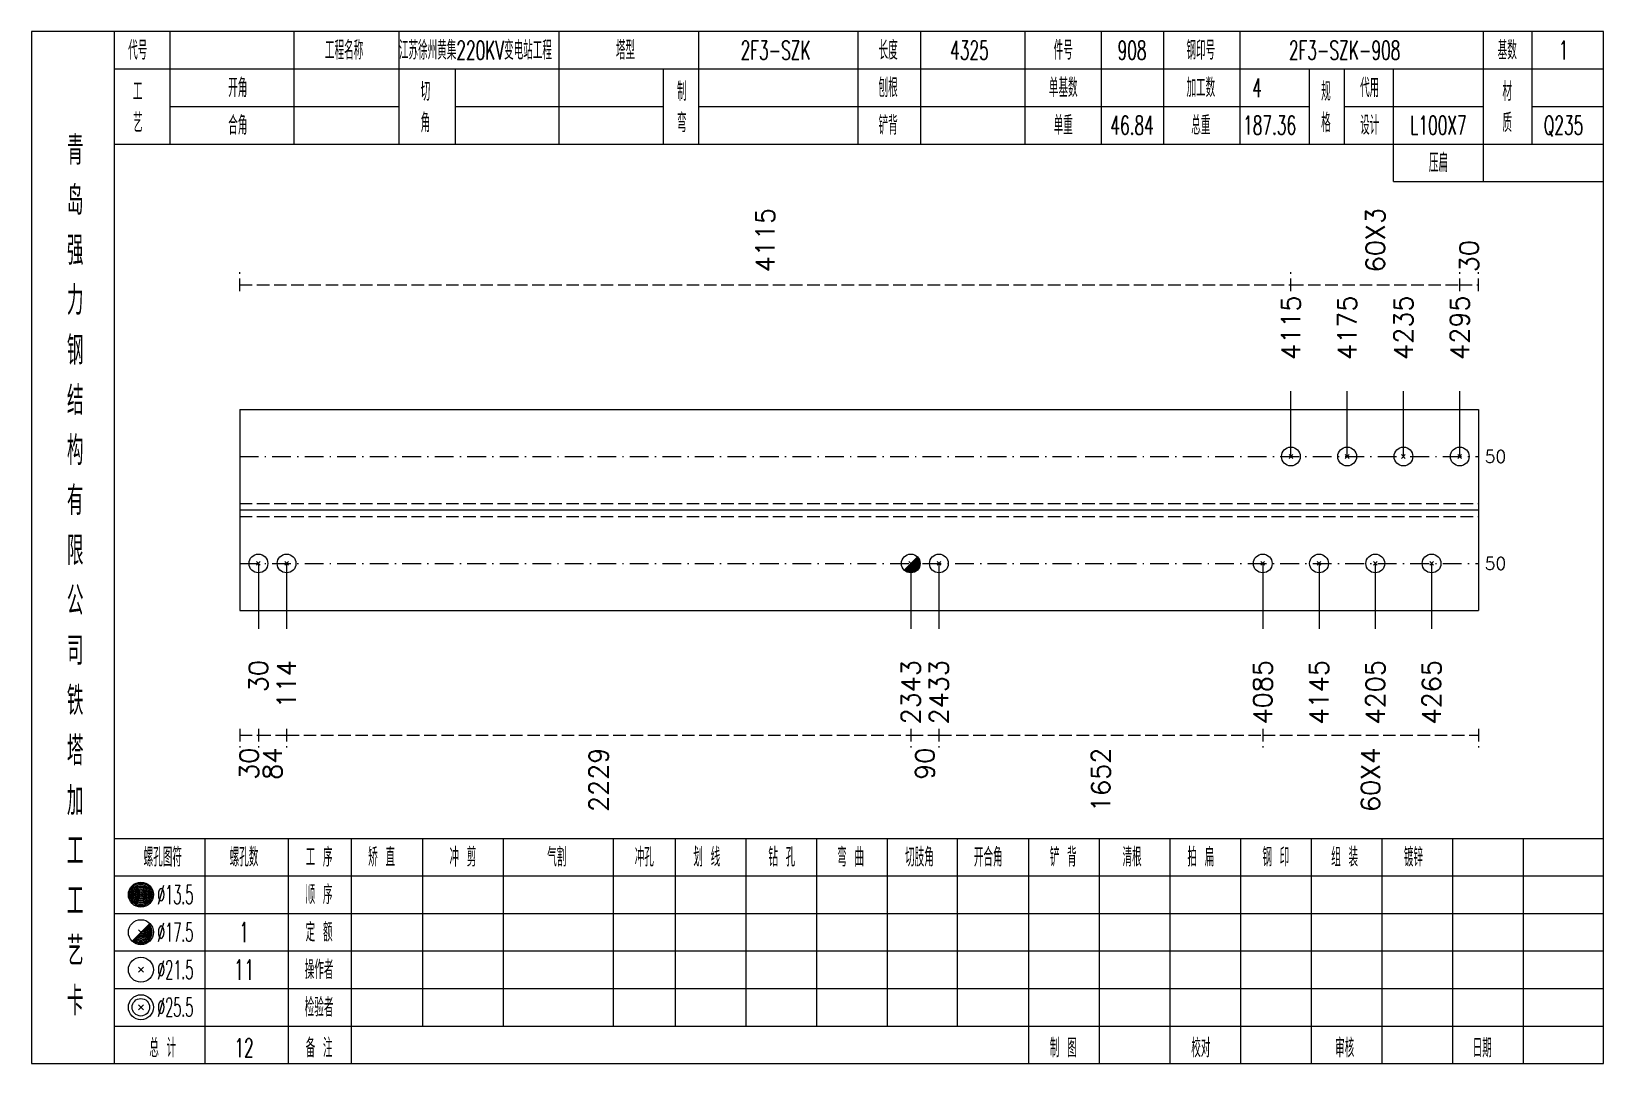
# Model space of a CAD drawing. Extents: x 0 to 4623, y -1159 to 4890.
# Drawn here: x 622.8 to 874.2, y 900 to 1065 of the extents above; entities that cross this region are included whole.
import ezdxf
from ezdxf.enums import TextEntityAlignment as Align

# ---------------------------------------------------------------- set-up
doc = ezdxf.new("R2010")
doc.units = 0
doc.header["$MEASUREMENT"] = 0
doc.linetypes.add('一点画线', pattern=[5.2, 3, -1, 0.2, -1])
doc.linetypes.add('虚线', pattern=[2.75, 2, -0.75])
doc.layers.get('0').update_dxf_attribs({"linetype": 'CONTINUOUS', "lineweight": 25})
for name, color, linetype, lineweight in [('1', 7, 'CONTINUOUS', 25), ('4', 7, 'CONTINUOUS', 25), ('5', 7, 'CONTINUOUS', 25)]:
    doc.layers.add(name, color=color, linetype=linetype, lineweight=lineweight)
doc.styles.get("Standard").update_dxf_attribs({"font": 'simplex.shx', "width": 0.7, "height": 3, "bigfont": 'gbhzfs.shx'})

msp = doc.modelspace()

# ---------------------------------------------------------------- texts
at = {"color": 8, "linetype": 'Continuous', "lineweight": 9}
for s, p in [('4115', (740.15, 1026.5)), ('60X3', (837.7, 1026.5)), ('30', (852.7, 1026.5))]:
    msp.add_text(s, height=3, rotation=90, dxfattribs=at).set_placement(p, align=Align.MIDDLE_LEFT)
at = {"color": 7, "linetype": 'Continuous', "lineweight": 13}
for s, p in [('4115', (824.2, 1012.5)), ('4175', (833.2, 1012.5)), ('4235', (842.2, 1012.5)), ('4295', (851.2, 1012.5))]:
    msp.add_text(s, height=3, rotation=90, dxfattribs=at).set_placement(p, align=Align.MIDDLE_LEFT)
for p in [(855.2, 997.05), (855.2, 979.95)]:
    msp.add_text('50', height=2, dxfattribs=at).set_placement(p, align=Align.MIDDLE_LEFT)
at = {"color": 8, "linetype": 'Continuous', "lineweight": 9}
for s, p in [('30', (657.6, 950.5)), ('84', (661.35, 950.5)), ('2229', (713.509, 950.5)), ('90', (765.668, 950.5)), ('1652', (793.809, 950.5)), ('60X4', (836.95, 950.5))]:
    msp.add_text(s, height=3, rotation=90, dxfattribs=at).set_placement(p, align=Align.MIDDLE_RIGHT)
at = {"layer": '1', "color": 7, "linetype": 'Continuous', "lineweight": 13}
for s, p in [('30', (659.1, 964.5)), ('114', (663.6, 964.5)), ('2343', (763.418, 964.5)), ('2433', (767.918, 964.5)), ('4085', (819.7, 964.5)), ('4145', (828.7, 964.5)), ('4205', (837.7, 964.5)), ('4265', (846.7, 964.5))]:
    msp.add_text(s, height=3, rotation=90, dxfattribs=at).set_placement(p, align=Align.MIDDLE_RIGHT)
at = {"layer": '4', "color": 1, "linetype": 'Continuous', "lineweight": 13}
for s, height, width, p in [('代号', 3, 0.6, (639.8, 1062)), ('工程名称', 3, 0.6, (672.8, 1062)), ('江苏徐州黄集220KV变电站工程', 3, 0.6, (693.8, 1062)), ('塔型', 3, 0.6, (717.8, 1062)), ('2F3-SZK', 3, 0.6, (741.8, 1062)), ('长度', 3, 0.6, (759.8, 1062)), ('4325', 3, 0.6, (772.8, 1062)), ('件号', 3, 0.6, (787.8, 1062)), ('908', 3, 0.6, (798.8, 1062)), ('钢印号', 3, 0.6, (809.8, 1062)), ('2F3-SZK-908', 3, 0.6, (832.8, 1062)), ('基数', 3, 0.6, (858.8, 1062)), ('1', 3, 0.6, (867.8, 1062)), ('工', 3, 0.6, (639.8, 1055.4)), ('开角', 3, 0.6, (655.8, 1056)), ('切', 3, 0.6, (685.8, 1055.4)), ('制', 3, 0.6, (726.8, 1055.4)), ('刨根', 3, 0.6, (759.8, 1056)), ('单基数', 3, 0.6, (787.8, 1056)), ('加工数', 3, 0.6, (809.8, 1056)), ('4', 3, 0.6, (818.8, 1056)), ('规', 3, 0.6, (829.8, 1055.4)), ('代用', 3, 0.6, (836.8, 1056)), ('材', 3, 0.6, (858.8, 1055.4)), ('艺', 3, 0.6, (639.8, 1050.4)), ('合角', 3, 0.6, (655.8, 1050)), ('角', 3, 0.6, (685.8, 1050.4)), ('弯', 3, 0.6, (726.8, 1050.4)), ('铲背', 3, 0.6, (759.8, 1050)), ('单重', 3, 0.6, (787.8, 1050)), ('46.84', 3, 0.6, (798.8, 1050)), ('总重', 3, 0.6, (809.8, 1050)), ('187.36', 3, 0.6, (820.8, 1050)), ('格', 3, 0.6, (829.8, 1050.4)), ('设计', 3, 0.6, (836.8, 1050)), ('L100X7', 3, 0.6, (847.8, 1050)), ('质', 3, 0.6, (858.8, 1050.4)), ('Q235', 3, 0.6, (867.8, 1050)), ('青', 4.6, 0.8, (629.8, 1046)), ('压扁', 3, 0.6, (847.8, 1044)), ('岛', 4.6, 0.8, (629.8, 1038)), ('强', 4.6, 0.8, (629.8, 1030)), ('力', 4.6, 0.8, (629.8, 1022)), ('钢', 4.6, 0.8, (629.8, 1014)), ('结', 4.6, 0.8, (629.8, 1006)), ('构', 4.6, 0.8, (629.8, 998)), ('有', 4.6, 0.8, (629.8, 990)), ('限', 4.6, 0.8, (629.8, 982)), ('公', 4.6, 0.8, (629.8, 974)), ('司', 4.6, 0.8, (629.8, 966)), ('铁', 4.6, 0.8, (629.8, 958)), ('塔', 4.6, 0.8, (629.8, 950)), ('加', 4.6, 0.8, (629.8, 942)), ('工', 4.6, 0.8, (629.8, 934)), ('螺孔图符', 3, 0.6, (643.8, 933)), ('螺孔数', 3, 0.6, (656.8, 933)), ('工 序', 3, 0.6, (668.8, 933)), ('矫 直', 3, 0.6, (678.8, 933)), ('冲 剪', 3, 0.6, (691.8, 933)), ('气割', 3, 0.6, (706.8, 933)), ('冲孔', 3, 0.6, (720.8, 933)), ('划 线', 3, 0.6, (730.8, 933)), ('钻 孔', 3, 0.6, (742.8, 933)), ('弯 曲', 3, 0.6, (753.8, 933)), ('切肢角', 3, 0.6, (764.8, 933)), ('开合角', 3, 0.6, (775.8, 933)), ('铲 背', 3, 0.6, (787.8, 933)), ('清根', 3, 0.6, (798.8, 933)), ('拍 扁', 3, 0.6, (809.8, 933)), ('钢 印', 3, 0.6, (821.8, 933)), ('组 装', 3, 0.6, (832.8, 933)), ('镀锌', 3, 0.6, (843.8, 933)), ('工', 4.6, 0.8, (629.8, 926)), ('%%C13.5', 3, 0.5, (645.8, 927)), ('顺 序', 3, 0.6, (668.8, 927)), ('定 额', 3, 0.6, (668.8, 921)), ('艺', 4.6, 0.8, (629.8, 918)), ('%%C17.5', 3, 0.5, (645.8, 921)), ('1', 3.2, 0.6, (656.8, 921)), ('%%C21.5', 3, 0.5, (645.8, 915)), ('11', 3.2, 0.6, (656.8, 915)), ('操作者', 3, 0.6, (668.8, 915)), ('卡', 4.6, 0.8, (629.8, 910)), ('%%C25.5', 3, 0.5, (645.8, 909)), ('检验者', 3, 0.6, (668.8, 909)), ('总 计', 3, 0.6, (643.8, 902.5)), ('12', 3, 0.6, (656.8, 902.5)), ('备 注', 3, 0.6, (668.8, 902.5)), ('制 图', 3, 0.6, (787.8, 902.5)), ('校对', 3, 0.6, (809.8, 902.5)), ('审核', 3, 0.6, (832.8, 902.5)), ('日期', 3, 0.6, (854.8, 902.5))]:
    msp.add_text(s, height=height, dxfattribs=dict(at, width=width)).set_placement(p, align=Align.MIDDLE_CENTER)

# ---------------------------------------------------------------- blocks, each defined once
blk = doc.blocks.new('孔21.5')
at = {"layer": '5', "color": 7, "linetype": 'Continuous', "lineweight": 13}
for p, q in [((-0.2, -0.2), (0.2, 0.2)), ((-0.2, 0.2), (0.2, -0.2))]:
    blk.add_line(p, q, dxfattribs=at)
blk.add_circle((0, 0), 1, dxfattribs=at)
blk = doc.blocks.new('孔17.5')
at = {"layer": '5', "color": 7, "linetype": 'Continuous', "lineweight": 13}
for p, q in [((-0.707, -0.707), (0.707, 0.707)), ((-0.2, 0.2), (0.2, -0.2))]:
    blk.add_line(p, q, dxfattribs=at)
blk.add_circle((0, 0), 1, dxfattribs=at)
for radius in [0.9, 0.8, 0.7, 0.6, 0.5, 0.4, 0.3, 0.2, 0.1]:
    blk.add_arc((0, 0), radius, 225, 45, dxfattribs=at)

# ---------------------------------------------------------------- linework, layer by layer
at = {"color": 8, "linetype": '虚线', "lineweight": 9}
for p, q in [((656.1, 1023.5), (656.1, 1026.5)), ((824.2, 1023.5), (824.2, 1026.5)), ((824.2, 1023.5), (824.2, 1026.5)), ((851.2, 1023.5), (851.2, 1026.5)), ((851.2, 1023.5), (851.2, 1026.5)), ((854.2, 1023.5), (854.2, 1026.5)), ((656.1, 1024.5), (824.2, 1024.5)), ((824.2, 1024.5), (851.2, 1024.5)), ((851.2, 1024.5), (854.2, 1024.5)), ((656.1, 953.5), (656.1, 950.5)), ((659.1, 953.5), (659.1, 950.5)), ((659.1, 953.5), (659.1, 950.5)), ((663.6, 953.5), (663.6, 950.5)), ((663.6, 953.5), (663.6, 950.5)), ((763.418, 953.5), (763.418, 950.5)), ((763.418, 953.5), (763.418, 950.5)), ((767.918, 953.5), (767.918, 950.5)), ((767.918, 953.5), (767.918, 950.5)), ((819.7, 953.5), (819.7, 950.5)), ((819.7, 953.5), (819.7, 950.5)), ((854.2, 953.5), (854.2, 950.5)), ((656.1, 952.5), (659.1, 952.5)), ((659.1, 952.5), (663.6, 952.5)), ((663.6, 952.5), (763.418, 952.5)), ((763.418, 952.5), (767.918, 952.5)), ((767.918, 952.5), (819.7, 952.5)), ((819.7, 952.5), (854.2, 952.5))]:
    msp.add_line(p, q, dxfattribs=at)
at = {"color": 7, "linetype": 'Continuous', "lineweight": 13}
for p, q in [((824.2, 997.05), (824.2, 1007.5)), ((833.2, 997.05), (833.2, 1007.5)), ((842.2, 997.05), (842.2, 1007.5)), ((851.2, 997.05), (851.2, 1007.5)), ((659.1, 979.95), (659.1, 969.5)), ((663.6, 979.95), (663.6, 969.5)), ((763.418, 979.95), (763.418, 969.5)), ((767.918, 979.95), (767.918, 969.5)), ((819.7, 979.95), (819.7, 969.5)), ((828.7, 979.95), (828.7, 969.5)), ((837.7, 979.95), (837.7, 969.5)), ((846.7, 979.95), (846.7, 969.5))]:
    msp.add_line(p, q, dxfattribs=at)
at = {"color": 7, "linetype": 'Continuous', "lineweight": 18}
for p, q in [((656.1, 1004.55), (656.1, 972.45)), ((656.1, 1004.55), (854.2, 1004.55)), ((854.2, 1004.55), (854.2, 972.45)), ((656.1, 988.5), (854.2, 988.5))]:
    msp.add_line(p, q, dxfattribs=at)
at = {"color": 3, "linetype": '一点画线', "lineweight": 13}
for p, q in [((656.1, 997.05), (854.2, 997.05)), ((656.1, 979.95), (854.2, 979.95))]:
    msp.add_line(p, q, dxfattribs=at)
at = {"color": 1, "linetype": '虚线', "lineweight": 18}
for p, q in [((656.1, 989.55), (854.2, 989.55)), ((656.1, 987.45), (854.2, 987.45))]:
    msp.add_line(p, q, dxfattribs=at)
at = {"layer": '1', "color": 7, "linetype": 'Continuous', "lineweight": 18}
msp.add_line((656.1, 972.45), (854.2, 972.45), dxfattribs=at)
at = {"layer": '4', "color": 1, "linetype": 'Continuous', "lineweight": 18}
for p, q in [((636.1, 900), (636.1, 1065)), ((645, 1047), (645, 1065)), ((664.8, 1047), (664.8, 1065)), ((681.6, 1047), (681.6, 1065)), ((707.2, 1047), (707.2, 1065)), ((729.5, 1047), (729.5, 1065)), ((755, 1047), (755, 1065)), ((765, 1047), (765, 1065)), ((781.7, 1047), (781.7, 1065)), ((793.9, 1047), (793.9, 1065)), ((803.9, 1047), (803.9, 1065)), ((816.1, 1047), (816.1, 1065)), ((855, 1041), (855, 1065)), ((862.8, 1047), (862.8, 1065)), ((636.1, 1059), (874.2, 1059)), ((690.6, 1047), (690.6, 1059)), ((723.9, 1047), (723.9, 1059)), ((827.2, 1047), (827.2, 1059)), ((832.8, 1047), (832.8, 1059)), ((840.6, 1041), (840.6, 1059)), ((645, 1053), (681.6, 1053)), ((690.6, 1053), (723.9, 1053)), ((729.5, 1053), (827.2, 1053)), ((832.8, 1053), (855, 1053)), ((862.8, 1053), (874.2, 1053)), ((636.1, 1047), (874.2, 1047)), ((840.6, 1041), (874.2, 1041)), ((636.1, 936), (874.2, 936)), ((650.6, 900), (650.6, 936)), ((663.9, 900), (663.9, 936)), ((674, 900), (674, 936)), ((685.4, 906), (685.4, 936)), ((698.3, 906), (698.3, 936)), ((715.9, 906), (715.9, 936)), ((725.8, 906), (725.8, 936)), ((737.1, 906), (737.1, 936)), ((748.4, 906), (748.4, 936)), ((759.7, 906), (759.7, 936)), ((770.9, 906), (770.9, 936)), ((782.3, 906), (782.3, 936)), ((793.6, 906), (793.6, 936)), ((804.9, 906), (804.9, 936)), ((816.2, 906), (816.2, 936)), ((827.5, 906), (827.5, 936)), ((838.8, 906), (838.8, 936)), ((850.1, 906), (850.1, 936)), ((861.4, 906), (861.4, 936)), ((636.1, 930), (874.2, 930)), ((636.1, 924), (874.2, 924)), ((636.1, 918), (874.2, 918)), ((636.1, 912), (874.2, 912)), ((636.1, 906), (874.2, 906)), ((782.3, 900), (782.3, 906)), ((793.6, 900), (793.6, 906)), ((804.9, 900), (804.9, 906)), ((816.2, 900), (816.2, 906)), ((827.5, 900), (827.5, 906)), ((838.8, 900), (838.8, 906)), ((850.1, 900), (850.1, 906)), ((861.4, 900), (861.4, 906))]:
    msp.add_line(p, q, dxfattribs=at)
at = {"layer": '4', "color": 7, "linetype": 'Continuous', "lineweight": 13}
for p, q in [((640.1, 926.8), (640.5, 927.2)), ((640.5, 926.8), (640.1, 927.2)), ((638.886, 919.586), (641.714, 922.414)), ((639.9, 921.4), (640.7, 920.6)), ((639.9, 914.6), (640.7, 915.4)), ((639.9, 915.4), (640.7, 914.6)), ((639.9, 908.6), (640.7, 909.4)), ((639.9, 909.4), (640.7, 908.6))]:
    msp.add_line(p, q, dxfattribs=at)
at = {"layer": '4', "color": 1, "linetype": 'Continuous', "lineweight": 18}
msp.add_lwpolyline([(622.8, 1065), (622.8, 900), (874.2, 900), (874.2, 1065)], close=True, dxfattribs=at)
at = {"layer": '4', "color": 7, "linetype": 'Continuous', "lineweight": 13}
for centre, radius in [((640.3, 927), 2), ((640.3, 927), 1.8), ((640.3, 927), 1.6), ((640.3, 927), 1.4), ((640.3, 927), 1.2), ((640.3, 927), 1), ((640.3, 927), 0.8), ((640.3, 927), 0.6), ((640.3, 927), 0.4), ((640.3, 927), 0.2), ((640.3, 921), 2), ((640.3, 915), 2), ((640.3, 909), 2), ((640.3, 909), 1.4)]:
    msp.add_circle(centre, radius, dxfattribs=at)
for radius in [1.8, 1.6, 1.4, 1.2, 1, 0.8, 0.6, 0.4, 0.2]:
    msp.add_arc((640.3, 921), radius, 225, 45, dxfattribs=at)

# ---------------------------------------------------------------- block references
at = {"color": 7, "linetype": 'Continuous', "lineweight": 13, "xscale": 1.5, "yscale": 1.5, "zscale": 1.5}
for p in [(824.2, 997.05), (833.2, 997.05), (842.2, 997.05), (851.2, 997.05)]:
    msp.add_blockref('孔21.5', p, dxfattribs=at)
at = {"layer": '1', "color": 7, "linetype": 'Continuous', "lineweight": 13, "xscale": 1.5, "yscale": 1.5, "zscale": 1.5}
for name, p in [('孔21.5', (659.1, 979.95)), ('孔21.5', (663.6, 979.95)), ('孔17.5', (763.418, 979.95)), ('孔21.5', (767.918, 979.95)), ('孔21.5', (819.7, 979.95)), ('孔21.5', (828.7, 979.95)), ('孔21.5', (837.7, 979.95)), ('孔21.5', (846.7, 979.95))]:
    msp.add_blockref(name, p, dxfattribs=at)

msp.set_redraw_order([(e.dxf.handle, doc.entitydb.next_handle()) for e in msp.query("TEXT MTEXT ATTDEF DIMENSION ARC_DIMENSION")])  # texts and dimensions are drawn at this point

doc.saveas('drawing.dxf')
